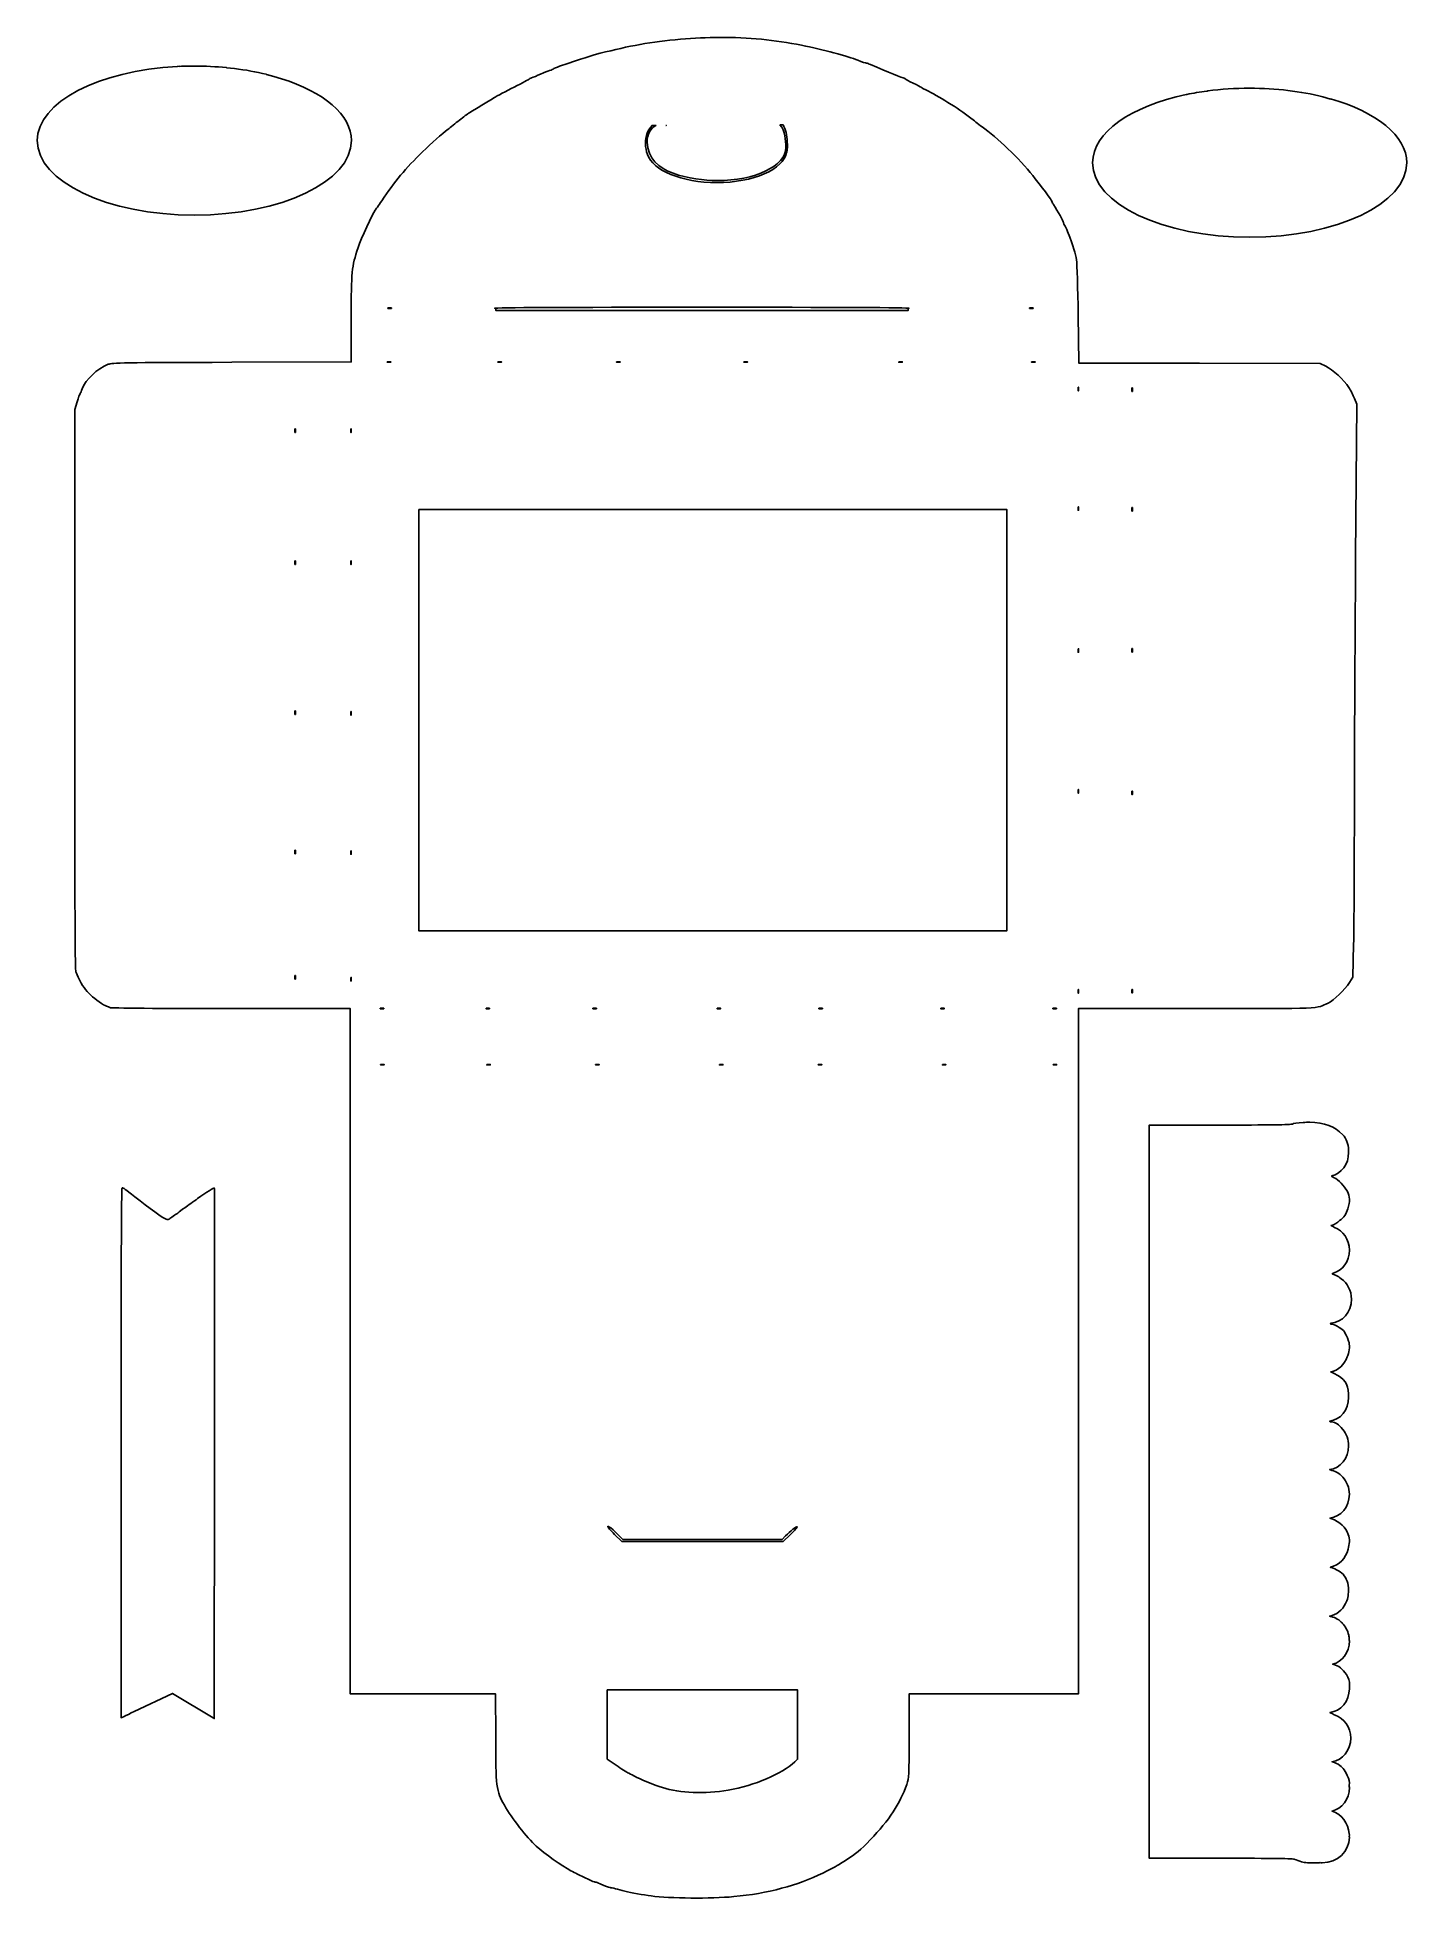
# Model space of a CAD drawing. Header units: centimetres. Extents: x -16.9 to 19.5, y -34.7 to 14.8.
import ezdxf

# ---------------------------------------------------------------- set-up
doc = ezdxf.new("R2010")
doc.units = ezdxf.units.CM
doc.header["$MEASUREMENT"] = 0
doc.layers.add('Layer 1', color=7, linetype='Continuous')

msp = doc.modelspace()

# ---------------------------------------------------------------- linework, layer by layer
at = {"layer": 'Layer 1'}
for points, knots in [([(1.27536, 14.77598), (0.93403, 14.77427), (0.58545, 14.75745), (0.22943, 14.72555), (0.22943, 14.72555), (-0.54454, 14.65619), (-1.14646, 14.55089), (-1.90046, 14.35265), (-1.90046, 14.35265), (-2.16722, 14.28252), (-2.34411, 14.22574), (-2.98195, 14.00704), (-2.98195, 14.00704), (-3.06042, 13.98013), (-3.13781, 13.94782), (-3.15393, 13.9351), (-3.15393, 13.9351), (-3.17004, 13.92239), (-3.23132, 13.89592), (-3.28952, 13.87723), (-3.28952, 13.87723), (-3.34773, 13.85853), (-3.46858, 13.8095), (-3.55824, 13.76809), (-3.55824, 13.76809), (-3.64791, 13.72667), (-3.73296, 13.69284), (-3.74758, 13.69284), (-3.74758, 13.69284), (-3.76221, 13.69284), (-3.77829, 13.68392), (-3.78314, 13.673), (-3.78314, 13.673), (-3.78799, 13.66209), (-3.96823, 13.56515), (-4.18415, 13.4572), (-4.18415, 13.4572), (-4.40007, 13.34925), (-4.64415, 13.21936), (-4.72654, 13.16864), (-4.72654, 13.16864), (-4.87297, 13.0785), (-5.22354, 12.86529), (-5.37643, 12.77342), (-5.37643, 12.77342), (-5.41861, 12.74807), (-5.53767, 12.65957), (-5.64101, 12.57663), (-5.64101, 12.57663), (-5.74435, 12.4937), (-5.88013, 12.38654), (-5.9428, 12.33851), (-5.9428, 12.33851), (-6.10858, 12.21144), (-6.38109, 11.9691), (-6.61831, 11.73824), (-6.61831, 11.73824), (-7.0632, 11.30529), (-7.37138, 10.93655), (-7.70393, 10.43847), (-7.70393, 10.43847), (-7.78652, 10.31478), (-7.86602, 10.19942), (-7.88005, 10.18215), (-7.88005, 10.18215), (-7.9446, 10.10265), (-8.25528, 9.42035), (-8.32984, 9.19493), (-8.32984, 9.19493), (-8.50666, 8.66034), (-8.51376, 8.58907), (-8.51422, 7.3106), (-8.51422, 7.3106), (-8.51422, 7.3106), (-8.51505, 6.15387), (-8.51505, 6.15387), (-8.51505, 6.15387), (-8.51505, 6.15387), (-11.68343, 6.14561), (-11.68343, 6.14561), (-11.68343, 6.14561), (-14.61792, 6.13808), (-14.86034, 6.13439), (-14.96592, 6.09186), (-14.96592, 6.09186), (-15.27289, 5.96823), (-15.55578, 5.70052), (-15.65797, 5.43784), (-15.65797, 5.43784), (-15.67778, 5.38691), (-15.70277, 5.33333), (-15.71337, 5.31878), (-15.71337, 5.31878), (-15.72396, 5.30423), (-15.76013, 5.20303), (-15.79439, 5.09389), (-15.79439, 5.09389), (-15.79439, 5.09389), (-15.85723, 4.89545), (-15.85723, 4.89545), (-15.85723, 4.89545), (-15.85723, 4.89545), (-15.85723, -2.54182), (-15.85723, -2.54182), (-15.85723, -2.54182), (-15.85723, -7.90983), (-15.84854, -9.9969), (-15.82747, -10.04276), (-15.82747, -10.04276), (-15.81141, -10.07771), (-15.77168, -10.16539), (-15.739, -10.23789), (-15.739, -10.23789), (-15.67408, -10.38189), (-15.56017, -10.54053), (-15.43803, -10.65709), (-15.43803, -10.65709), (-15.30867, -10.78056), (-15.08672, -10.93625), (-15.01305, -10.95475), (-15.01305, -10.95475), (-14.97502, -10.96429), (-14.93671, -10.98232), (-14.92871, -10.99526), (-14.92871, -10.99526), (-14.92036, -11.00878), (-13.55932, -11.01924), (-11.72808, -11.01924), (-11.72808, -11.01924), (-11.72808, -11.01924), (-8.5415, -11.01924), (-8.5415, -11.01924), (-8.5415, -11.01924), (-8.5415, -11.01924), (-8.5415, -20.1209), (-8.5415, -20.1209), (-8.5415, -20.1209), (-8.5415, -20.1209), (-8.5415, -29.22257), (-8.5415, -29.22257), (-8.5415, -29.22257), (-8.5415, -29.22257), (-6.61005, -29.22257), (-6.61005, -29.22257), (-6.61005, -29.22257), (-6.61005, -29.22257), (-4.67859, -29.22257), (-4.67859, -29.22257), (-4.67859, -29.22257), (-4.67859, -29.22257), (-4.67776, -30.35366), (-4.67776, -30.35366), (-4.67776, -30.35366), (-4.67708, -31.68886), (-4.66337, -31.79882), (-4.44708, -32.17846), (-4.44708, -32.17846), (-4.2466, -32.53036), (-3.8546, -33.03363), (-3.59958, -33.26739), (-3.59958, -33.26739), (-3.38334, -33.46551), (-2.91896, -33.79554), (-2.68016, -33.92058), (-2.68016, -33.92058), (-2.62246, -33.95078), (-2.55134, -33.98816), (-2.52223, -34.00326), (-2.52223, -34.00326), (-2.34873, -34.09328), (-2.05966, -34.22301), (-2.03275, -34.2232), (-2.03275, -34.2232), (-2.01538, -34.2232), (-1.9569, -34.24206), (-1.90377, -34.26536), (-1.90377, -34.26536), (-1.73931, -34.33752), (-1.70419, -34.35109), (-1.63588, -34.36541), (-1.63588, -34.36541), (-1.5995, -34.37305), (-1.4254, -34.41491), (-1.24975, -34.45884), (-1.24975, -34.45884), (-1.0741, -34.50277), (-0.75858, -34.562), (-0.54861, -34.5903), (-0.54861, -34.5903), (-0.06025, -34.65573), (1.04169, -34.66432), (1.64495, -34.60767), (1.64495, -34.60767), (2.54843, -34.52283), (3.34316, -34.31248), (4.01298, -33.98094), (4.01298, -33.98094), (4.35209, -33.81308), (4.35866, -33.80941), (4.58183, -33.66509), (4.58183, -33.66509), (4.93015, -33.43984), (4.99304, -33.38791), (5.2714, -33.09872), (5.2714, -33.09872), (5.76825, -32.58223), (6.06654, -32.12769), (6.23713, -31.62615), (6.23713, -31.62615), (6.30184, -31.43589), (6.30162, -31.43369), (6.30162, -30.32886), (6.30162, -30.32886), (6.30162, -30.32886), (6.30162, -29.22257), (6.30162, -29.22257), (6.30162, -29.22257), (6.30162, -29.22257), (8.55058, -29.22257), (8.55058, -29.22257), (8.55058, -29.22257), (8.55058, -29.22257), (10.79954, -29.22257), (10.79954, -29.22257), (10.79954, -29.22257), (10.79954, -29.22257), (10.79954, -20.1209), (10.79954, -20.1209), (10.79954, -20.1209), (10.79954, -20.1209), (10.79954, -11.01924), (10.79954, -11.01924), (10.79954, -11.01924), (10.79954, -11.01924), (13.94477, -11.01924), (13.94477, -11.01924), (13.94477, -11.01924), (17.37359, -11.01924), (17.08965, -11.03056), (17.42818, -10.87289), (17.42818, -10.87289), (17.58588, -10.79944), (17.8689, -10.52935), (17.99703, -10.32967), (17.99703, -10.32967), (17.99703, -10.32967), (18.08881, -10.18745), (18.08881, -10.18745), (18.08881, -10.18745), (18.08881, -10.18745), (18.10617, -9.3135), (18.10617, -9.3135), (18.10617, -9.3135), (18.11596, -8.83274), (18.1251, -7.23107), (18.12602, -5.75403), (18.12602, -5.75403), (18.12693, -4.27699), (18.14232, -1.24643), (18.15991, 0.98044), (18.15991, 0.98044), (18.15991, 0.98044), (18.19134, 5.02939), (18.19134, 5.02939), (18.19134, 5.02939), (18.19134, 5.02939), (18.1285, 5.18732), (18.1285, 5.18732), (18.1285, 5.18732), (18.09362, 5.27422), (18.02625, 5.40563), (17.97884, 5.47919), (17.97884, 5.47919), (17.85001, 5.67903), (17.54868, 5.95703), (17.3703, 6.0406), (17.3703, 6.0406), (17.3703, 6.0406), (17.21568, 6.11253), (17.21568, 6.11253), (17.21568, 6.11253), (17.21568, 6.11253), (14.01174, 6.11997), (14.01174, 6.11997), (14.01174, 6.11997), (14.01174, 6.11997), (10.80781, 6.12659), (10.80781, 6.12659), (10.80781, 6.12659), (10.80781, 6.12659), (10.79127, 7.4032), (10.79127, 7.4032), (10.79127, 7.4032), (10.78203, 8.10511), (10.76192, 8.76344), (10.74662, 8.86668), (10.74662, 8.86668), (10.72135, 9.03721), (10.67035, 9.2006), (10.5118, 9.61661), (10.5118, 9.61661), (10.48169, 9.69562), (10.4448, 9.77208), (10.42995, 9.78693), (10.42995, 9.78693), (10.41509, 9.80179), (10.40266, 9.83316), (10.40266, 9.85639), (10.40266, 9.85639), (10.40266, 9.89091), (10.25494, 10.15692), (10.13808, 10.33264), (10.13808, 10.33264), (10.12356, 10.35446), (10.10149, 10.39614), (10.08847, 10.42524), (10.08847, 10.42524), (10.06531, 10.47702), (9.95914, 10.62126), (9.65273, 11.02055), (9.65273, 11.02055), (9.31805, 11.45669), (8.73984, 12.02779), (8.31245, 12.34347), (8.31245, 12.34347), (8.2238, 12.40895), (8.08359, 12.51707), (8.00074, 12.58325), (8.00074, 12.58325), (7.68041, 12.83912), (7.1519, 13.17837), (6.81756, 13.3431), (6.81756, 13.3431), (6.71569, 13.39329), (6.6264, 13.44203), (6.61912, 13.45141), (6.61912, 13.45141), (6.61185, 13.46079), (6.5166, 13.50962), (6.40745, 13.56055), (6.40745, 13.56055), (6.29831, 13.61149), (6.2056, 13.66209), (6.20075, 13.673), (6.20075, 13.673), (6.1959, 13.68392), (6.1801, 13.69284), (6.16602, 13.69284), (6.16602, 13.69284), (6.14092, 13.69284), (5.73791, 13.85737), (5.27967, 14.05417), (5.27967, 14.05417), (5.23381, 14.07386), (5.18283, 14.08972), (5.16722, 14.08972), (5.16722, 14.08972), (5.15161, 14.08972), (5.05049, 14.1253), (4.94232, 14.16827), (4.94232, 14.16827), (4.67908, 14.27284), (4.00699, 14.45152), (3.44412, 14.5668), (3.44412, 14.5668), (2.7443, 14.71012), (2.02631, 14.77975), (1.27536, 14.77598)], [0, 0, 0, 0, 0.01075269, 0.01075269, 0.01075269, 0.01075269, 0.02150538, 0.02150538, 0.02150538, 0.02150538, 0.03225806, 0.03225806, 0.03225806, 0.03225806, 0.04301075, 0.04301075, 0.04301075, 0.04301075, 0.05376344, 0.05376344, 0.05376344, 0.05376344, 0.06451613, 0.06451613, 0.06451613, 0.06451613, 0.07526882, 0.07526882, 0.07526882, 0.07526882, 0.08602151, 0.08602151, 0.08602151, 0.08602151, 0.09677419, 0.09677419, 0.09677419, 0.09677419, 0.10752688, 0.10752688, 0.10752688, 0.10752688, 0.11827957, 0.11827957, 0.11827957, 0.11827957, 0.12903226, 0.12903226, 0.12903226, 0.12903226, 0.13978495, 0.13978495, 0.13978495, 0.13978495, 0.15053763, 0.15053763, 0.15053763, 0.15053763, 0.16129032, 0.16129032, 0.16129032, 0.16129032, 0.17204301, 0.17204301, 0.17204301, 0.17204301, 0.1827957, 0.1827957, 0.1827957, 0.1827957, 0.19354839, 0.19354839, 0.19354839, 0.19354839, 0.20430108, 0.20430108, 0.20430108, 0.20430108, 0.21505376, 0.21505376, 0.21505376, 0.21505376, 0.22580645, 0.22580645, 0.22580645, 0.22580645, 0.23655914, 0.23655914, 0.23655914, 0.23655914, 0.24731183, 0.24731183, 0.24731183, 0.24731183, 0.25806452, 0.25806452, 0.25806452, 0.25806452, 0.2688172, 0.2688172, 0.2688172, 0.2688172, 0.27956989, 0.27956989, 0.27956989, 0.27956989, 0.29032258, 0.29032258, 0.29032258, 0.29032258, 0.30107527, 0.30107527, 0.30107527, 0.30107527, 0.31182796, 0.31182796, 0.31182796, 0.31182796, 0.32258065, 0.32258065, 0.32258065, 0.32258065, 0.33333333, 0.33333333, 0.33333333, 0.33333333, 0.34408602, 0.34408602, 0.34408602, 0.34408602, 0.35483871, 0.35483871, 0.35483871, 0.35483871, 0.3655914, 0.3655914, 0.3655914, 0.3655914, 0.37634409, 0.37634409, 0.37634409, 0.37634409, 0.38709677, 0.38709677, 0.38709677, 0.38709677, 0.39784946, 0.39784946, 0.39784946, 0.39784946, 0.40860215, 0.40860215, 0.40860215, 0.40860215, 0.41935484, 0.41935484, 0.41935484, 0.41935484, 0.43010753, 0.43010753, 0.43010753, 0.43010753, 0.44086022, 0.44086022, 0.44086022, 0.44086022, 0.4516129, 0.4516129, 0.4516129, 0.4516129, 0.46236559, 0.46236559, 0.46236559, 0.46236559, 0.47311828, 0.47311828, 0.47311828, 0.47311828, 0.48387097, 0.48387097, 0.48387097, 0.48387097, 0.49462366, 0.49462366, 0.49462366, 0.49462366, 0.50537634, 0.50537634, 0.50537634, 0.50537634, 0.51612903, 0.51612903, 0.51612903, 0.51612903, 0.52688172, 0.52688172, 0.52688172, 0.52688172, 0.53763441, 0.53763441, 0.53763441, 0.53763441, 0.5483871, 0.5483871, 0.5483871, 0.5483871, 0.55913978, 0.55913978, 0.55913978, 0.55913978, 0.56989247, 0.56989247, 0.56989247, 0.56989247, 0.58064516, 0.58064516, 0.58064516, 0.58064516, 0.59139785, 0.59139785, 0.59139785, 0.59139785, 0.60215054, 0.60215054, 0.60215054, 0.60215054, 0.61290323, 0.61290323, 0.61290323, 0.61290323, 0.62365591, 0.62365591, 0.62365591, 0.62365591, 0.6344086, 0.6344086, 0.6344086, 0.6344086, 0.64516129, 0.64516129, 0.64516129, 0.64516129, 0.65591398, 0.65591398, 0.65591398, 0.65591398, 0.66666667, 0.66666667, 0.66666667, 0.66666667, 0.67741935, 0.67741935, 0.67741935, 0.67741935, 0.68817204, 0.68817204, 0.68817204, 0.68817204, 0.69892473, 0.69892473, 0.69892473, 0.69892473, 0.70967742, 0.70967742, 0.70967742, 0.70967742, 0.72043011, 0.72043011, 0.72043011, 0.72043011, 0.7311828, 0.7311828, 0.7311828, 0.7311828, 0.74193548, 0.74193548, 0.74193548, 0.74193548, 0.75268817, 0.75268817, 0.75268817, 0.75268817, 0.76344086, 0.76344086, 0.76344086, 0.76344086, 0.77419355, 0.77419355, 0.77419355, 0.77419355, 0.78494624, 0.78494624, 0.78494624, 0.78494624, 0.79569892, 0.79569892, 0.79569892, 0.79569892, 0.80645161, 0.80645161, 0.80645161, 0.80645161, 0.8172043, 0.8172043, 0.8172043, 0.8172043, 0.82795699, 0.82795699, 0.82795699, 0.82795699, 0.83870968, 0.83870968, 0.83870968, 0.83870968, 0.84946237, 0.84946237, 0.84946237, 0.84946237, 0.86021505, 0.86021505, 0.86021505, 0.86021505, 0.87096774, 0.87096774, 0.87096774, 0.87096774, 0.88172043, 0.88172043, 0.88172043, 0.88172043, 0.89247312, 0.89247312, 0.89247312, 0.89247312, 0.90322581, 0.90322581, 0.90322581, 0.90322581, 0.91397849, 0.91397849, 0.91397849, 0.91397849, 0.92473118, 0.92473118, 0.92473118, 0.92473118, 0.93548387, 0.93548387, 0.93548387, 0.93548387, 0.94623656, 0.94623656, 0.94623656, 0.94623656, 0.95698925, 0.95698925, 0.95698925, 0.95698925, 0.96774194, 0.96774194, 0.96774194, 0.96774194, 0.97849462, 0.97849462, 0.97849462, 0.97849462, 1, 1, 1, 1]), ([(-12.68058, 14.01365), (-12.81073, 14.01365), (-12.93958, 14.01092), (-13.06671, 14.00538), (-13.06671, 14.00538), (-13.0666, 14.0059), (-13.06681, 14.00653), (-13.06671, 14.00704), (-13.06671, 14.00704), (-13.06671, 14.00704), (-13.13037, 14.00373), (-13.13037, 14.00373), (-13.13037, 14.00373), (-13.13079, 14.00326), (-13.13078, 14.00255), (-13.1312, 14.00208), (-13.1312, 14.00208), (-15.22249, 13.89542), (-16.85273, 13.05527), (-16.85273, 12.03506), (-16.85273, 12.03506), (-16.85273, 10.94267), (-14.98347, 10.05565), (-12.68058, 10.05565), (-12.68058, 10.05565), (-10.37769, 10.05565), (-8.50926, 10.94267), (-8.50926, 12.03506), (-8.50926, 12.03506), (-8.50926, 12.72082), (-9.24659, 13.32371), (-10.36465, 13.67879), (-10.36465, 13.67879), (-10.36465, 13.67879), (-10.36465, 13.67796), (-10.36465, 13.67796), (-10.36465, 13.67796), (-10.36465, 13.67796), (-10.5697, 13.73749), (-10.5697, 13.73749), (-10.5697, 13.73749), (-10.5697, 13.73749), (-10.56887, 13.73915), (-10.56887, 13.73915), (-10.56887, 13.73915), (-10.56887, 13.73915), (-10.76152, 13.79124), (-10.76152, 13.79124), (-10.76152, 13.79124), (-10.76571, 13.79227), (-10.76973, 13.79352), (-10.77393, 13.79454), (-10.77393, 13.79454), (-11.03887, 13.85937), (-11.32074, 13.91144), (-11.6148, 13.94833), (-11.6148, 13.94833), (-11.6148, 13.94833), (-11.6148, 13.94668), (-11.6148, 13.94668), (-11.6148, 13.94668), (-11.6148, 13.94668), (-11.82647, 13.969), (-11.82647, 13.969), (-11.82647, 13.969), (-11.82647, 13.969), (-11.82647, 13.97148), (-11.82647, 13.97148), (-11.82647, 13.97148), (-12.10238, 13.99881), (-12.38758, 14.01365), (-12.68058, 14.01365)], [0, 0, 0, 0, 0.05263158, 0.05263158, 0.05263158, 0.05263158, 0.10526316, 0.10526316, 0.10526316, 0.10526316, 0.15789474, 0.15789474, 0.15789474, 0.15789474, 0.21052632, 0.21052632, 0.21052632, 0.21052632, 0.26315789, 0.26315789, 0.26315789, 0.26315789, 0.31578947, 0.31578947, 0.31578947, 0.31578947, 0.36842105, 0.36842105, 0.36842105, 0.36842105, 0.42105263, 0.42105263, 0.42105263, 0.42105263, 0.47368421, 0.47368421, 0.47368421, 0.47368421, 0.52631579, 0.52631579, 0.52631579, 0.52631579, 0.57894737, 0.57894737, 0.57894737, 0.57894737, 0.63157895, 0.63157895, 0.63157895, 0.63157895, 0.68421053, 0.68421053, 0.68421053, 0.68421053, 0.73684211, 0.73684211, 0.73684211, 0.73684211, 0.78947368, 0.78947368, 0.78947368, 0.78947368, 0.84210526, 0.84210526, 0.84210526, 0.84210526, 0.89473684, 0.89473684, 0.89473684, 0.89473684, 1, 1, 1, 1]), ([(15.34541, 13.42578), (14.96036, 13.42578), (14.58824, 13.39942), (14.23416, 13.35302), (14.23416, 13.35302), (14.23416, 13.35302), (14.23168, 13.35302), (14.23168, 13.35302), (14.23168, 13.35302), (14.23168, 13.35302), (14.21928, 13.35137), (14.21928, 13.35137), (14.21928, 13.35137), (14.21511, 13.35081), (14.21104, 13.35027), (14.20688, 13.34971), (14.20688, 13.34971), (14.02433, 13.32517), (13.84668, 13.29521), (13.67523, 13.25959), (13.67523, 13.25959), (13.67503, 13.25989), (13.67455, 13.26006), (13.6744, 13.26042), (13.6744, 13.26042), (13.6744, 13.26042), (13.66283, 13.25794), (13.66283, 13.25794), (13.66283, 13.25794), (13.66263, 13.25734), (13.66219, 13.25695), (13.662, 13.25628), (13.662, 13.25628), (12.19723, 12.94906), (11.17409, 12.25453), (11.17409, 11.44637), (11.17409, 11.44637), (11.17409, 10.35397), (13.04252, 9.46778), (15.34541, 9.46778), (15.34541, 9.46778), (17.6483, 9.46778), (19.51756, 10.35397), (19.51756, 11.44637), (19.51756, 11.44637), (19.51756, 12.16554), (18.70665, 12.79484), (17.49598, 13.14135), (17.49598, 13.14135), (17.49598, 13.14135), (17.49515, 13.13805), (17.49515, 13.13805), (17.49515, 13.13805), (17.49515, 13.13805), (17.2901, 13.19675), (17.2901, 13.19675), (17.2901, 13.19675), (16.7092, 13.34239), (16.04773, 13.42578), (15.34541, 13.42578)], [0, 0, 0, 0, 0.0625, 0.0625, 0.0625, 0.0625, 0.125, 0.125, 0.125, 0.125, 0.1875, 0.1875, 0.1875, 0.1875, 0.25, 0.25, 0.25, 0.25, 0.3125, 0.3125, 0.3125, 0.3125, 0.375, 0.375, 0.375, 0.375, 0.4375, 0.4375, 0.4375, 0.4375, 0.5, 0.5, 0.5, 0.5, 0.5625, 0.5625, 0.5625, 0.5625, 0.625, 0.625, 0.625, 0.625, 0.6875, 0.6875, 0.6875, 0.6875, 0.75, 0.75, 0.75, 0.75, 0.8125, 0.8125, 0.8125, 0.8125, 0.875, 0.875, 0.875, 0.875, 1, 1, 1, 1]), ([(2.87196, 12.45426), (2.87196, 12.45426), (2.95299, 12.45426), (2.95299, 12.45426), (2.95299, 12.45426), (3.02313, 12.33285), (3.06626, 12.17216), (3.06626, 11.99538), (3.06626, 11.99538), (3.06816, 11.90372), (3.07984, 11.81073), (3.05055, 11.7217), (3.05055, 11.7217), (3.05045, 11.72112), (3.04984, 11.72063), (3.04973, 11.72005), (3.04973, 11.72005), (2.96567, 11.27057), (2.16805, 10.91803), (1.19599, 10.91803), (1.19599, 10.91803), (0.26193, 10.91803), (-0.51246, 11.24366), (-0.64617, 11.66796), (-0.64617, 11.66796), (-0.64627, 11.66819), (-0.64608, 11.66854), (-0.64617, 11.66878), (-0.64617, 11.66878), (-0.67945, 11.7541), (-0.69909, 11.8519), (-0.69909, 11.95569), (-0.69909, 11.95569), (-0.69909, 12.15344), (-0.62988, 12.32866), (-0.5238, 12.43855), (-0.5238, 12.43855), (-0.5238, 12.43855), (-0.42128, 12.43855), (-0.42128, 12.43855), (-0.42128, 12.43855), (-0.56016, 12.37015), (-0.65857, 12.1975), (-0.65857, 11.99538), (-0.65857, 11.99538), (-0.6297, 11.12244), (0.54524, 10.99849), (1.1993, 10.97012), (1.1993, 10.97012), (2.20955, 10.97012), (3.02988, 11.36252), (3.02988, 11.84655), (3.02988, 11.84655), (3.01846, 12.05842), (3.0143, 12.28159), (2.87196, 12.45426)], [0, 0, 0, 0, 0.06666667, 0.06666667, 0.06666667, 0.06666667, 0.13333333, 0.13333333, 0.13333333, 0.13333333, 0.2, 0.2, 0.2, 0.2, 0.26666667, 0.26666667, 0.26666667, 0.26666667, 0.33333333, 0.33333333, 0.33333333, 0.33333333, 0.4, 0.4, 0.4, 0.4, 0.46666667, 0.46666667, 0.46666667, 0.46666667, 0.53333333, 0.53333333, 0.53333333, 0.53333333, 0.6, 0.6, 0.6, 0.6, 0.66666667, 0.66666667, 0.66666667, 0.66666667, 0.73333333, 0.73333333, 0.73333333, 0.73333333, 0.8, 0.8, 0.8, 0.8, 0.86666667, 0.86666667, 0.86666667, 0.86666667, 1, 1, 1, 1]), ([(-0.15587, 12.43855), (-0.15587, 12.43855), (-0.14925, 12.43855), (-0.14925, 12.43855), (-0.14925, 12.43855), (-0.15036, 12.43797), (-0.15145, 12.43748), (-0.15256, 12.4369), (-0.15256, 12.4369), (-0.15366, 12.43746), (-0.15476, 12.43801), (-0.15587, 12.43855)], [0, 0, 0, 0, 0.25, 0.25, 0.25, 0.25, 0.5, 0.5, 0.5, 0.5, 1, 1, 1, 1]), ([(-7.53939, 7.59006), (-7.53939, 7.59006), (-7.44679, 7.59006), (-7.44679, 7.59006), (-7.44679, 7.59006), (-7.44679, 7.59006), (-7.44679, 7.57684), (-7.44679, 7.57684), (-7.44679, 7.57684), (-7.44679, 7.57684), (-7.53939, 7.57684), (-7.53939, 7.57684), (-7.53939, 7.57684), (-7.53939, 7.57684), (-7.53939, 7.59006), (-7.53939, 7.59006)], [0, 0, 0, 0, 0.2, 0.2, 0.2, 0.2, 0.4, 0.4, 0.4, 0.4, 0.6, 0.6, 0.6, 0.6, 1, 1, 1, 1]), ([(0.79829, 7.60743), (4.44954, 7.60743), (6.30162, 7.59852), (6.30162, 7.58097), (6.30162, 7.58097), (6.30162, 7.57987), (6.29458, 7.57869), (6.28012, 7.57766), (6.28012, 7.57766), (6.28012, 7.57766), (6.28012, 7.52392), (6.28012, 7.52392), (6.28012, 7.52392), (6.28012, 7.52392), (-4.67611, 7.52392), (-4.67611, 7.52392), (-4.67611, 7.52392), (-4.67611, 7.52392), (-4.67611, 7.57766), (-4.67611, 7.57766), (-4.67611, 7.57766), (-4.69404, 7.5788), (-4.70505, 7.57975), (-4.70505, 7.58097), (-4.70505, 7.58097), (-4.70505, 7.59852), (-2.85296, 7.60743), (0.79829, 7.60743)], [0, 0, 0, 0, 0.125, 0.125, 0.125, 0.125, 0.25, 0.25, 0.25, 0.25, 0.375, 0.375, 0.375, 0.375, 0.5, 0.5, 0.5, 0.5, 0.625, 0.625, 0.625, 0.625, 0.75, 0.75, 0.75, 0.75, 1, 1, 1, 1]), ([(9.49977, 7.59006), (9.49977, 7.59006), (9.59238, 7.59006), (9.59238, 7.59006), (9.59238, 7.59006), (9.59238, 7.59006), (9.59238, 7.57684), (9.59238, 7.57684), (9.59238, 7.57684), (9.59238, 7.57684), (9.49977, 7.57684), (9.49977, 7.57684), (9.49977, 7.57684), (9.49977, 7.57684), (9.49977, 7.59006), (9.49977, 7.59006)], [0, 0, 0, 0, 0.2, 0.2, 0.2, 0.2, 0.4, 0.4, 0.4, 0.4, 0.6, 0.6, 0.6, 0.6, 1, 1, 1, 1]), ([(-7.55676, 6.16131), (-7.55676, 6.16131), (-7.46415, 6.16131), (-7.46415, 6.16131), (-7.46415, 6.16131), (-7.46415, 6.16131), (-7.46415, 6.14809), (-7.46415, 6.14809), (-7.46415, 6.14809), (-7.46415, 6.14809), (-7.55676, 6.14809), (-7.55676, 6.14809), (-7.55676, 6.14809), (-7.55676, 6.14809), (-7.55676, 6.16131), (-7.55676, 6.16131)], [0, 0, 0, 0, 0.2, 0.2, 0.2, 0.2, 0.4, 0.4, 0.4, 0.4, 0.6, 0.6, 0.6, 0.6, 1, 1, 1, 1]), ([(-4.61906, 6.16131), (-4.61906, 6.16131), (-4.52645, 6.16131), (-4.52645, 6.16131), (-4.52645, 6.16131), (-4.52645, 6.16131), (-4.52645, 6.14809), (-4.52645, 6.14809), (-4.52645, 6.14809), (-4.52645, 6.14809), (-4.61906, 6.14809), (-4.61906, 6.14809), (-4.61906, 6.14809), (-4.61906, 6.14809), (-4.61906, 6.16131), (-4.61906, 6.16131)], [0, 0, 0, 0, 0.2, 0.2, 0.2, 0.2, 0.4, 0.4, 0.4, 0.4, 0.6, 0.6, 0.6, 0.6, 1, 1, 1, 1]), ([(-1.46803, 6.16131), (-1.46803, 6.16131), (-1.37543, 6.16131), (-1.37543, 6.16131), (-1.37543, 6.16131), (-1.37543, 6.16131), (-1.37543, 6.14809), (-1.37543, 6.14809), (-1.37543, 6.14809), (-1.37543, 6.14809), (-1.46803, 6.14809), (-1.46803, 6.14809), (-1.46803, 6.14809), (-1.46803, 6.14809), (-1.46803, 6.16131), (-1.46803, 6.16131)], [0, 0, 0, 0, 0.2, 0.2, 0.2, 0.2, 0.4, 0.4, 0.4, 0.4, 0.6, 0.6, 0.6, 0.6, 1, 1, 1, 1]), ([(1.91367, 6.16131), (1.91367, 6.16131), (2.00628, 6.16131), (2.00628, 6.16131), (2.00628, 6.16131), (2.00628, 6.16131), (2.00628, 6.14809), (2.00628, 6.14809), (2.00628, 6.14809), (2.00628, 6.14809), (1.91367, 6.14809), (1.91367, 6.14809), (1.91367, 6.14809), (1.91367, 6.14809), (1.91367, 6.16131), (1.91367, 6.16131)], [0, 0, 0, 0, 0.2, 0.2, 0.2, 0.2, 0.4, 0.4, 0.4, 0.4, 0.6, 0.6, 0.6, 0.6, 1, 1, 1, 1]), ([(6.02712, 6.16131), (6.02712, 6.16131), (6.11972, 6.16131), (6.11972, 6.16131), (6.11972, 6.16131), (6.11972, 6.16131), (6.11972, 6.14809), (6.11972, 6.14809), (6.11972, 6.14809), (6.11972, 6.14809), (6.02712, 6.14809), (6.02712, 6.14809), (6.02712, 6.14809), (6.02712, 6.14809), (6.02712, 6.16131), (6.02712, 6.16131)], [0, 0, 0, 0, 0.2, 0.2, 0.2, 0.2, 0.4, 0.4, 0.4, 0.4, 0.6, 0.6, 0.6, 0.6, 1, 1, 1, 1]), ([(9.55434, 6.16131), (9.55434, 6.16131), (9.64695, 6.16131), (9.64695, 6.16131), (9.64695, 6.16131), (9.64695, 6.16131), (9.64695, 6.14809), (9.64695, 6.14809), (9.64695, 6.14809), (9.64695, 6.14809), (9.55434, 6.14809), (9.55434, 6.14809), (9.55434, 6.14809), (9.55434, 6.14809), (9.55434, 6.16131), (9.55434, 6.16131)], [0, 0, 0, 0, 0.2, 0.2, 0.2, 0.2, 0.4, 0.4, 0.4, 0.4, 0.6, 0.6, 0.6, 0.6, 1, 1, 1, 1]), ([(10.78796, 5.48249), (10.78796, 5.48249), (10.80119, 5.48249), (10.80119, 5.48249), (10.80119, 5.48249), (10.80119, 5.48249), (10.80119, 5.38989), (10.80119, 5.38989), (10.80119, 5.38989), (10.80119, 5.38989), (10.78796, 5.38989), (10.78796, 5.38989), (10.78796, 5.38989), (10.78796, 5.38989), (10.78796, 5.48249), (10.78796, 5.48249)], [0, 0, 0, 0, 0.2, 0.2, 0.2, 0.2, 0.4, 0.4, 0.4, 0.4, 0.6, 0.6, 0.6, 0.6, 1, 1, 1, 1]), ([(12.21671, 5.46596), (12.21671, 5.46596), (12.22994, 5.46596), (12.22994, 5.46596), (12.22994, 5.46596), (12.22994, 5.46596), (12.22994, 5.37335), (12.22994, 5.37335), (12.22994, 5.37335), (12.22994, 5.37335), (12.21671, 5.37335), (12.21671, 5.37335), (12.21671, 5.37335), (12.21671, 5.37335), (12.21671, 5.46596), (12.21671, 5.46596)], [0, 0, 0, 0, 0.2, 0.2, 0.2, 0.2, 0.4, 0.4, 0.4, 0.4, 0.6, 0.6, 0.6, 0.6, 1, 1, 1, 1]), ([(-10.00829, 4.37703), (-10.00829, 4.37703), (-9.99506, 4.37703), (-9.99506, 4.37703), (-9.99506, 4.37703), (-9.99506, 4.37703), (-9.99506, 4.28443), (-9.99506, 4.28443), (-9.99506, 4.28443), (-9.99506, 4.28443), (-10.00829, 4.28443), (-10.00829, 4.28443), (-10.00829, 4.28443), (-10.00829, 4.28443), (-10.00829, 4.37703), (-10.00829, 4.37703)], [0, 0, 0, 0, 0.2, 0.2, 0.2, 0.2, 0.4, 0.4, 0.4, 0.4, 0.6, 0.6, 0.6, 0.6, 1, 1, 1, 1]), ([(-8.52662, 4.37703), (-8.52662, 4.37703), (-8.51339, 4.37703), (-8.51339, 4.37703), (-8.51339, 4.37703), (-8.51339, 4.37703), (-8.51339, 4.28443), (-8.51339, 4.28443), (-8.51339, 4.28443), (-8.51339, 4.28443), (-8.52662, 4.28443), (-8.52662, 4.28443), (-8.52662, 4.28443), (-8.52662, 4.28443), (-8.52662, 4.37703), (-8.52662, 4.37703)], [0, 0, 0, 0, 0.2, 0.2, 0.2, 0.2, 0.4, 0.4, 0.4, 0.4, 0.6, 0.6, 0.6, 0.6, 1, 1, 1, 1]), ([(-6.71588, 2.23639), (-6.71588, 2.23639), (1.08933, 2.23639), (1.08933, 2.23639), (1.08933, 2.23639), (1.08933, 2.23639), (8.89454, 2.23639), (8.89454, 2.23639), (8.89454, 2.23639), (8.89454, 2.23639), (8.89454, -3.35955), (8.89454, -3.35955), (8.89454, -3.35955), (8.89454, -3.35955), (8.89454, -8.95549), (8.89454, -8.95549), (8.89454, -8.95549), (8.89454, -8.95549), (1.08933, -8.95549), (1.08933, -8.95549), (1.08933, -8.95549), (1.08933, -8.95549), (-6.71588, -8.95549), (-6.71588, -8.95549), (-6.71588, -8.95549), (-6.71588, -8.95549), (-6.71588, -3.35955), (-6.71588, -3.35955), (-6.71588, -3.35955), (-6.71588, -3.35955), (-6.71588, 2.23639), (-6.71588, 2.23639)], [0, 0, 0, 0, 0.11111111, 0.11111111, 0.11111111, 0.11111111, 0.22222222, 0.22222222, 0.22222222, 0.22222222, 0.33333333, 0.33333333, 0.33333333, 0.33333333, 0.44444444, 0.44444444, 0.44444444, 0.44444444, 0.55555556, 0.55555556, 0.55555556, 0.55555556, 0.66666667, 0.66666667, 0.66666667, 0.66666667, 0.77777778, 0.77777778, 0.77777778, 0.77777778, 1, 1, 1, 1]), ([(10.78796, 2.30667), (10.78796, 2.30667), (10.80119, 2.30667), (10.80119, 2.30667), (10.80119, 2.30667), (10.80119, 2.30667), (10.80119, 2.21406), (10.80119, 2.21406), (10.80119, 2.21406), (10.80119, 2.21406), (10.78796, 2.21406), (10.78796, 2.21406), (10.78796, 2.21406), (10.78796, 2.21406), (10.78796, 2.30667), (10.78796, 2.30667)], [0, 0, 0, 0, 0.2, 0.2, 0.2, 0.2, 0.4, 0.4, 0.4, 0.4, 0.6, 0.6, 0.6, 0.6, 1, 1, 1, 1]), ([(12.21671, 2.28848), (12.21671, 2.28848), (12.22994, 2.28848), (12.22994, 2.28848), (12.22994, 2.28848), (12.22994, 2.28848), (12.22994, 2.19587), (12.22994, 2.19587), (12.22994, 2.19587), (12.22994, 2.19587), (12.21671, 2.19587), (12.21671, 2.19587), (12.21671, 2.19587), (12.21671, 2.19587), (12.21671, 2.28848), (12.21671, 2.28848)], [0, 0, 0, 0, 0.2, 0.2, 0.2, 0.2, 0.4, 0.4, 0.4, 0.4, 0.6, 0.6, 0.6, 0.6, 1, 1, 1, 1]), ([(-10.00829, 0.86799), (-10.00829, 0.86799), (-9.99506, 0.86799), (-9.99506, 0.86799), (-9.99506, 0.86799), (-9.99506, 0.86799), (-9.99506, 0.77539), (-9.99506, 0.77539), (-9.99506, 0.77539), (-9.99506, 0.77539), (-10.00829, 0.77539), (-10.00829, 0.77539), (-10.00829, 0.77539), (-10.00829, 0.77539), (-10.00829, 0.86799), (-10.00829, 0.86799)], [0, 0, 0, 0, 0.2, 0.2, 0.2, 0.2, 0.4, 0.4, 0.4, 0.4, 0.6, 0.6, 0.6, 0.6, 1, 1, 1, 1]), ([(-8.52662, 0.8713), (-8.52662, 0.8713), (-8.51339, 0.8713), (-8.51339, 0.8713), (-8.51339, 0.8713), (-8.51339, 0.8713), (-8.51339, 0.7787), (-8.51339, 0.7787), (-8.51339, 0.7787), (-8.51339, 0.7787), (-8.52662, 0.7787), (-8.52662, 0.7787), (-8.52662, 0.7787), (-8.52662, 0.7787), (-8.52662, 0.8713), (-8.52662, 0.8713)], [0, 0, 0, 0, 0.2, 0.2, 0.2, 0.2, 0.4, 0.4, 0.4, 0.4, 0.6, 0.6, 0.6, 0.6, 1, 1, 1, 1]), ([(10.78796, -1.46365), (10.78796, -1.46365), (10.80119, -1.46365), (10.80119, -1.46365), (10.80119, -1.46365), (10.80119, -1.46365), (10.80119, -1.55625), (10.80119, -1.55625), (10.80119, -1.55625), (10.80119, -1.55625), (10.78796, -1.55625), (10.78796, -1.55625), (10.78796, -1.55625), (10.78796, -1.55625), (10.78796, -1.46365), (10.78796, -1.46365)], [0, 0, 0, 0, 0.2, 0.2, 0.2, 0.2, 0.4, 0.4, 0.4, 0.4, 0.6, 0.6, 0.6, 0.6, 1, 1, 1, 1]), ([(12.21671, -1.45786), (12.21671, -1.45786), (12.22994, -1.45786), (12.22994, -1.45786), (12.22994, -1.45786), (12.22994, -1.45786), (12.22994, -1.55046), (12.22994, -1.55046), (12.22994, -1.55046), (12.22994, -1.55046), (12.21671, -1.55046), (12.21671, -1.55046), (12.21671, -1.55046), (12.21671, -1.55046), (12.21671, -1.45786), (12.21671, -1.45786)], [0, 0, 0, 0, 0.2, 0.2, 0.2, 0.2, 0.4, 0.4, 0.4, 0.4, 0.6, 0.6, 0.6, 0.6, 1, 1, 1, 1]), ([(-10.00829, -3.11316), (-10.00829, -3.11316), (-9.99506, -3.11316), (-9.99506, -3.11316), (-9.99506, -3.11316), (-9.99506, -3.11316), (-9.99506, -3.20576), (-9.99506, -3.20576), (-9.99506, -3.20576), (-9.99506, -3.20576), (-10.00829, -3.20576), (-10.00829, -3.20576), (-10.00829, -3.20576), (-10.00829, -3.20576), (-10.00829, -3.11316), (-10.00829, -3.11316)], [0, 0, 0, 0, 0.2, 0.2, 0.2, 0.2, 0.4, 0.4, 0.4, 0.4, 0.6, 0.6, 0.6, 0.6, 1, 1, 1, 1]), ([(-8.52662, -3.13052), (-8.52662, -3.13052), (-8.51339, -3.13052), (-8.51339, -3.13052), (-8.51339, -3.13052), (-8.51339, -3.13052), (-8.51339, -3.22313), (-8.51339, -3.22313), (-8.51339, -3.22313), (-8.51339, -3.22313), (-8.52662, -3.22313), (-8.52662, -3.22313), (-8.52662, -3.22313), (-8.52662, -3.22313), (-8.52662, -3.13052), (-8.52662, -3.13052)], [0, 0, 0, 0, 0.2, 0.2, 0.2, 0.2, 0.4, 0.4, 0.4, 0.4, 0.6, 0.6, 0.6, 0.6, 1, 1, 1, 1]), ([(10.78796, -5.20254), (10.78796, -5.20254), (10.80119, -5.20254), (10.80119, -5.20254), (10.80119, -5.20254), (10.80119, -5.20254), (10.80119, -5.29514), (10.80119, -5.29514), (10.80119, -5.29514), (10.80119, -5.29514), (10.78796, -5.29514), (10.78796, -5.29514), (10.78796, -5.29514), (10.78796, -5.29514), (10.78796, -5.20254), (10.78796, -5.20254)], [0, 0, 0, 0, 0.2, 0.2, 0.2, 0.2, 0.4, 0.4, 0.4, 0.4, 0.6, 0.6, 0.6, 0.6, 1, 1, 1, 1]), ([(12.21671, -5.2414), (12.21671, -5.2414), (12.22994, -5.2414), (12.22994, -5.2414), (12.22994, -5.2414), (12.22994, -5.2414), (12.22994, -5.334), (12.22994, -5.334), (12.22994, -5.334), (12.22994, -5.334), (12.21671, -5.334), (12.21671, -5.334), (12.21671, -5.334), (12.21671, -5.334), (12.21671, -5.2414), (12.21671, -5.2414)], [0, 0, 0, 0, 0.2, 0.2, 0.2, 0.2, 0.4, 0.4, 0.4, 0.4, 0.6, 0.6, 0.6, 0.6, 1, 1, 1, 1]), ([(-10.00829, -6.81319), (-10.00829, -6.81319), (-9.99506, -6.81319), (-9.99506, -6.81319), (-9.99506, -6.81319), (-9.99506, -6.81319), (-9.99506, -6.90579), (-9.99506, -6.90579), (-9.99506, -6.90579), (-9.99506, -6.90579), (-10.00829, -6.90579), (-10.00829, -6.90579), (-10.00829, -6.90579), (-10.00829, -6.90579), (-10.00829, -6.81319), (-10.00829, -6.81319)], [0, 0, 0, 0, 0.2, 0.2, 0.2, 0.2, 0.4, 0.4, 0.4, 0.4, 0.6, 0.6, 0.6, 0.6, 1, 1, 1, 1]), ([(-8.52662, -6.83055), (-8.52662, -6.83055), (-8.51339, -6.83055), (-8.51339, -6.83055), (-8.51339, -6.83055), (-8.51339, -6.83055), (-8.51339, -6.92316), (-8.51339, -6.92316), (-8.51339, -6.92316), (-8.51339, -6.92316), (-8.52662, -6.92316), (-8.52662, -6.92316), (-8.52662, -6.92316), (-8.52662, -6.92316), (-8.52662, -6.83055), (-8.52662, -6.83055)], [0, 0, 0, 0, 0.2, 0.2, 0.2, 0.2, 0.4, 0.4, 0.4, 0.4, 0.6, 0.6, 0.6, 0.6, 1, 1, 1, 1]), ([(-10.00829, -10.14198), (-10.00829, -10.14198), (-9.99506, -10.14198), (-9.99506, -10.14198), (-9.99506, -10.14198), (-9.99506, -10.14198), (-9.99506, -10.23458), (-9.99506, -10.23458), (-9.99506, -10.23458), (-9.99506, -10.23458), (-10.00829, -10.23458), (-10.00829, -10.23458), (-10.00829, -10.23458), (-10.00829, -10.23458), (-10.00829, -10.14198), (-10.00829, -10.14198)], [0, 0, 0, 0, 0.2, 0.2, 0.2, 0.2, 0.4, 0.4, 0.4, 0.4, 0.6, 0.6, 0.6, 0.6, 1, 1, 1, 1]), ([(-8.52662, -10.19407), (-8.52662, -10.19407), (-8.51339, -10.19407), (-8.51339, -10.19407), (-8.51339, -10.19407), (-8.51339, -10.19407), (-8.51339, -10.28667), (-8.51339, -10.28667), (-8.51339, -10.28667), (-8.51339, -10.28667), (-8.52662, -10.28667), (-8.52662, -10.28667), (-8.52662, -10.28667), (-8.52662, -10.28667), (-8.52662, -10.19407), (-8.52662, -10.19407)], [0, 0, 0, 0, 0.2, 0.2, 0.2, 0.2, 0.4, 0.4, 0.4, 0.4, 0.6, 0.6, 0.6, 0.6, 1, 1, 1, 1]), ([(10.78796, -10.51736), (10.78796, -10.51736), (10.80119, -10.51736), (10.80119, -10.51736), (10.80119, -10.51736), (10.80119, -10.51736), (10.80119, -10.60996), (10.80119, -10.60996), (10.80119, -10.60996), (10.80119, -10.60996), (10.78796, -10.60996), (10.78796, -10.60996), (10.78796, -10.60996), (10.78796, -10.60996), (10.78796, -10.51736), (10.78796, -10.51736)], [0, 0, 0, 0, 0.2, 0.2, 0.2, 0.2, 0.4, 0.4, 0.4, 0.4, 0.6, 0.6, 0.6, 0.6, 1, 1, 1, 1]), ([(12.21671, -10.50992), (12.21671, -10.50992), (12.22994, -10.50992), (12.22994, -10.50992), (12.22994, -10.50992), (12.22994, -10.50992), (12.22994, -10.60252), (12.22994, -10.60252), (12.22994, -10.60252), (12.22994, -10.60252), (12.21671, -10.60252), (12.21671, -10.60252), (12.21671, -10.60252), (12.21671, -10.60252), (12.21671, -10.50992), (12.21671, -10.50992)], [0, 0, 0, 0, 0.2, 0.2, 0.2, 0.2, 0.4, 0.4, 0.4, 0.4, 0.6, 0.6, 0.6, 0.6, 1, 1, 1, 1]), ([(-7.74445, -11.01014), (-7.74445, -11.01014), (-7.65184, -11.01014), (-7.65184, -11.01014), (-7.65184, -11.01014), (-7.65184, -11.01014), (-7.65184, -11.02337), (-7.65184, -11.02337), (-7.65184, -11.02337), (-7.65184, -11.02337), (-7.74445, -11.02337), (-7.74445, -11.02337), (-7.74445, -11.02337), (-7.74445, -11.02337), (-7.74445, -11.01014), (-7.74445, -11.01014)], [0, 0, 0, 0, 0.2, 0.2, 0.2, 0.2, 0.4, 0.4, 0.4, 0.4, 0.6, 0.6, 0.6, 0.6, 1, 1, 1, 1]), ([(-4.9349, -11.01014), (-4.9349, -11.01014), (-4.8423, -11.01014), (-4.8423, -11.01014), (-4.8423, -11.01014), (-4.8423, -11.01014), (-4.8423, -11.02337), (-4.8423, -11.02337), (-4.8423, -11.02337), (-4.8423, -11.02337), (-4.9349, -11.02337), (-4.9349, -11.02337), (-4.9349, -11.02337), (-4.9349, -11.02337), (-4.9349, -11.01014), (-4.9349, -11.01014)], [0, 0, 0, 0, 0.2, 0.2, 0.2, 0.2, 0.4, 0.4, 0.4, 0.4, 0.6, 0.6, 0.6, 0.6, 1, 1, 1, 1]), ([(-2.09725, -11.01014), (-2.09725, -11.01014), (-2.00464, -11.01014), (-2.00464, -11.01014), (-2.00464, -11.01014), (-2.00464, -11.01014), (-2.00464, -11.02337), (-2.00464, -11.02337), (-2.00464, -11.02337), (-2.00464, -11.02337), (-2.09725, -11.02337), (-2.09725, -11.02337), (-2.09725, -11.02337), (-2.09725, -11.02337), (-2.09725, -11.01014), (-2.09725, -11.01014)], [0, 0, 0, 0, 0.2, 0.2, 0.2, 0.2, 0.4, 0.4, 0.4, 0.4, 0.6, 0.6, 0.6, 0.6, 1, 1, 1, 1]), ([(1.20343, -11.01014), (1.20343, -11.01014), (1.29604, -11.01014), (1.29604, -11.01014), (1.29604, -11.01014), (1.29604, -11.01014), (1.29604, -11.02337), (1.29604, -11.02337), (1.29604, -11.02337), (1.29604, -11.02337), (1.20343, -11.02337), (1.20343, -11.02337), (1.20343, -11.02337), (1.20343, -11.02337), (1.20343, -11.01014), (1.20343, -11.01014)], [0, 0, 0, 0, 0.2, 0.2, 0.2, 0.2, 0.4, 0.4, 0.4, 0.4, 0.6, 0.6, 0.6, 0.6, 1, 1, 1, 1]), ([(3.90632, -11.01014), (3.90632, -11.01014), (3.99892, -11.01014), (3.99892, -11.01014), (3.99892, -11.01014), (3.99892, -11.01014), (3.99892, -11.02337), (3.99892, -11.02337), (3.99892, -11.02337), (3.99892, -11.02337), (3.90632, -11.02337), (3.90632, -11.02337), (3.90632, -11.02337), (3.90632, -11.02337), (3.90632, -11.01014), (3.90632, -11.01014)], [0, 0, 0, 0, 0.2, 0.2, 0.2, 0.2, 0.4, 0.4, 0.4, 0.4, 0.6, 0.6, 0.6, 0.6, 1, 1, 1, 1]), ([(7.14333, -11.01014), (7.14333, -11.01014), (7.23593, -11.01014), (7.23593, -11.01014), (7.23593, -11.01014), (7.23593, -11.01014), (7.23593, -11.02337), (7.23593, -11.02337), (7.23593, -11.02337), (7.23593, -11.02337), (7.14333, -11.02337), (7.14333, -11.02337), (7.14333, -11.02337), (7.14333, -11.02337), (7.14333, -11.01014), (7.14333, -11.01014)], [0, 0, 0, 0, 0.2, 0.2, 0.2, 0.2, 0.4, 0.4, 0.4, 0.4, 0.6, 0.6, 0.6, 0.6, 1, 1, 1, 1]), ([(10.12154, -11.01014), (10.12154, -11.01014), (10.21415, -11.01014), (10.21415, -11.01014), (10.21415, -11.01014), (10.21415, -11.01014), (10.21415, -11.02337), (10.21415, -11.02337), (10.21415, -11.02337), (10.21415, -11.02337), (10.12154, -11.02337), (10.12154, -11.02337), (10.12154, -11.02337), (10.12154, -11.02337), (10.12154, -11.01014), (10.12154, -11.01014)], [0, 0, 0, 0, 0.2, 0.2, 0.2, 0.2, 0.4, 0.4, 0.4, 0.4, 0.6, 0.6, 0.6, 0.6, 1, 1, 1, 1]), ([(-7.73287, -12.50504), (-7.73287, -12.50504), (-7.64027, -12.50504), (-7.64027, -12.50504), (-7.64027, -12.50504), (-7.64027, -12.50504), (-7.64027, -12.51827), (-7.64027, -12.51827), (-7.64027, -12.51827), (-7.64027, -12.51827), (-7.73287, -12.51827), (-7.73287, -12.51827), (-7.73287, -12.51827), (-7.73287, -12.51827), (-7.73287, -12.50504), (-7.73287, -12.50504)], [0, 0, 0, 0, 0.2, 0.2, 0.2, 0.2, 0.4, 0.4, 0.4, 0.4, 0.6, 0.6, 0.6, 0.6, 1, 1, 1, 1]), ([(-4.91671, -12.50504), (-4.91671, -12.50504), (-4.82411, -12.50504), (-4.82411, -12.50504), (-4.82411, -12.50504), (-4.82411, -12.50504), (-4.82411, -12.51827), (-4.82411, -12.51827), (-4.82411, -12.51827), (-4.82411, -12.51827), (-4.91671, -12.51827), (-4.91671, -12.51827), (-4.91671, -12.51827), (-4.91671, -12.51827), (-4.91671, -12.50504), (-4.91671, -12.50504)], [0, 0, 0, 0, 0.2, 0.2, 0.2, 0.2, 0.4, 0.4, 0.4, 0.4, 0.6, 0.6, 0.6, 0.6, 1, 1, 1, 1]), ([(-2.02366, -12.50504), (-2.02366, -12.50504), (-1.93105, -12.50504), (-1.93105, -12.50504), (-1.93105, -12.50504), (-1.93105, -12.50504), (-1.93105, -12.51827), (-1.93105, -12.51827), (-1.93105, -12.51827), (-1.93105, -12.51827), (-2.02366, -12.51827), (-2.02366, -12.51827), (-2.02366, -12.51827), (-2.02366, -12.51827), (-2.02366, -12.50504), (-2.02366, -12.50504)], [0, 0, 0, 0, 0.2, 0.2, 0.2, 0.2, 0.4, 0.4, 0.4, 0.4, 0.6, 0.6, 0.6, 0.6, 1, 1, 1, 1]), ([(1.26214, -12.50504), (1.26214, -12.50504), (1.35474, -12.50504), (1.35474, -12.50504), (1.35474, -12.50504), (1.35474, -12.50504), (1.35474, -12.51827), (1.35474, -12.51827), (1.35474, -12.51827), (1.35474, -12.51827), (1.26214, -12.51827), (1.26214, -12.51827), (1.26214, -12.51827), (1.26214, -12.51827), (1.26214, -12.50504), (1.26214, -12.50504)], [0, 0, 0, 0, 0.2, 0.2, 0.2, 0.2, 0.4, 0.4, 0.4, 0.4, 0.6, 0.6, 0.6, 0.6, 1, 1, 1, 1]), ([(3.8873, -12.50504), (3.8873, -12.50504), (3.9799, -12.50504), (3.9799, -12.50504), (3.9799, -12.50504), (3.9799, -12.50504), (3.9799, -12.51827), (3.9799, -12.51827), (3.9799, -12.51827), (3.9799, -12.51827), (3.8873, -12.51827), (3.8873, -12.51827), (3.8873, -12.51827), (3.8873, -12.51827), (3.8873, -12.50504), (3.8873, -12.50504)], [0, 0, 0, 0, 0.2, 0.2, 0.2, 0.2, 0.4, 0.4, 0.4, 0.4, 0.6, 0.6, 0.6, 0.6, 1, 1, 1, 1]), ([(7.18384, -12.50504), (7.18384, -12.50504), (7.27645, -12.50504), (7.27645, -12.50504), (7.27645, -12.50504), (7.27645, -12.50504), (7.27645, -12.51827), (7.27645, -12.51827), (7.27645, -12.51827), (7.27645, -12.51827), (7.18384, -12.51827), (7.18384, -12.51827), (7.18384, -12.51827), (7.18384, -12.51827), (7.18384, -12.50504), (7.18384, -12.50504)], [0, 0, 0, 0, 0.2, 0.2, 0.2, 0.2, 0.4, 0.4, 0.4, 0.4, 0.6, 0.6, 0.6, 0.6, 1, 1, 1, 1]), ([(10.12733, -12.50504), (10.12733, -12.50504), (10.21993, -12.50504), (10.21993, -12.50504), (10.21993, -12.50504), (10.21993, -12.50504), (10.21993, -12.51827), (10.21993, -12.51827), (10.21993, -12.51827), (10.21993, -12.51827), (10.12733, -12.51827), (10.12733, -12.51827), (10.12733, -12.51827), (10.12733, -12.51827), (10.12733, -12.50504), (10.12733, -12.50504)], [0, 0, 0, 0, 0.2, 0.2, 0.2, 0.2, 0.4, 0.4, 0.4, 0.4, 0.6, 0.6, 0.6, 0.6, 1, 1, 1, 1]), ([(16.94035, -14.03962), (16.88515, -14.03902), (16.82791, -14.04103), (16.76837, -14.04458), (16.76837, -14.04458), (16.62403, -14.0532), (16.49399, -14.07257), (16.47898, -14.08758), (16.47898, -14.08758), (16.46074, -14.10582), (15.82576, -14.11467), (14.56489, -14.11486), (14.56489, -14.11486), (14.56489, -14.11486), (12.67808, -14.11486), (12.67808, -14.11486), (12.67808, -14.11486), (12.67808, -14.11486), (12.67808, -23.85153), (12.67808, -23.85153), (12.67808, -23.85153), (12.67808, -23.85153), (12.67808, -33.5882), (12.67808, -33.5882), (12.67808, -33.5882), (12.67808, -33.5882), (14.58473, -33.5882), (14.58473, -33.5882), (14.58473, -33.5882), (15.9862, -33.5882), (16.5069, -33.59611), (16.54926, -33.61879), (16.54926, -33.61879), (16.58097, -33.63576), (16.66063, -33.66521), (16.72621, -33.68411), (16.72621, -33.68411), (16.79556, -33.70413), (16.94626, -33.71535), (17.0867, -33.71139), (17.0867, -33.71139), (17.13943, -33.70991), (17.18167, -33.70773), (17.21816, -33.70478), (17.21816, -33.70478), (17.23668, -33.70612), (17.25471, -33.70809), (17.27356, -33.70809), (17.27356, -33.70809), (17.67022, -33.70809), (17.9929, -33.40727), (17.9929, -33.03671), (17.9929, -33.03671), (17.9929, -33.02927), (17.99232, -33.02175), (17.99207, -33.01438), (17.99207, -33.01438), (17.99365, -32.98654), (17.99346, -32.95818), (17.99124, -32.92922), (17.99124, -32.92922), (17.96047, -32.65742), (17.79748, -32.41721), (17.53318, -32.33473), (17.53318, -32.33473), (17.79489, -32.27849), (17.9929, -32.02156), (17.9929, -31.71296), (17.9929, -31.71296), (17.9929, -31.6953), (17.99168, -31.67721), (17.99042, -31.66004), (17.99042, -31.66004), (17.99871, -31.54473), (17.98814, -31.49982), (17.93502, -31.38885), (17.93502, -31.38885), (17.85082, -31.21282), (17.82326, -31.17864), (17.69441, -31.09119), (17.69441, -31.09119), (17.64108, -31.05896), (17.5867, -31.03847), (17.52988, -31.0267), (17.52988, -31.0267), (17.81149, -30.98965), (18.0301, -30.72266), (18.0301, -30.39832), (18.0301, -30.39832), (18.0301, -30.10636), (17.8533, -29.86057), (17.61256, -29.78729), (17.61256, -29.78729), (17.59657, -29.77883), (17.58071, -29.77037), (17.56378, -29.76249), (17.56378, -29.76249), (17.51796, -29.74116), (17.48913, -29.72575), (17.47613, -29.71536), (17.47613, -29.71536), (17.76561, -29.68675), (17.9929, -29.41514), (17.9929, -29.08449), (17.9929, -29.08449), (17.99515, -29.05566), (17.99621, -29.02662), (17.99621, -28.99685), (17.99621, -28.99685), (17.9962, -28.85899), (17.98353, -28.81558), (17.91352, -28.70994), (17.91352, -28.70994), (17.81536, -28.56174), (17.69847, -28.46812), (17.57949, -28.44288), (17.57949, -28.44288), (17.57949, -28.44288), (17.54724, -28.43544), (17.54724, -28.43544), (17.54724, -28.43544), (17.80185, -28.37308), (17.9929, -28.11981), (17.9929, -27.81697), (17.9929, -27.81697), (17.9929, -27.80015), (17.99157, -27.78371), (17.99042, -27.76736), (17.99042, -27.76736), (17.99047, -27.76509), (17.9904, -27.76301), (17.99042, -27.76075), (17.99042, -27.76075), (17.99055, -27.7288), (17.98586, -27.69872), (17.97553, -27.66401), (17.97553, -27.66401), (17.97507, -27.66246), (17.97523, -27.66062), (17.97471, -27.65905), (17.97471, -27.65905), (17.94704, -27.53906), (17.88853, -27.43292), (17.80934, -27.35147), (17.80934, -27.35147), (17.80894, -27.35106), (17.80892, -27.35023), (17.80852, -27.34982), (17.80852, -27.34982), (17.808, -27.34923), (17.80738, -27.34875), (17.80686, -27.34816), (17.80686, -27.34816), (17.7275, -27.25806), (17.6292, -27.1987), (17.51251, -27.1704), (17.51251, -27.1704), (17.49511, -27.16618), (17.48005, -27.16187), (17.46704, -27.158), (17.46704, -27.158), (17.65222, -27.12887), (17.80847, -26.99988), (17.8912, -26.82148), (17.8912, -26.82148), (17.8917, -26.82062), (17.89236, -26.81986), (17.89285, -26.819), (17.89285, -26.819), (17.94355, -26.73037), (17.97011, -26.60944), (17.96975, -26.4676), (17.96975, -26.4676), (17.96924, -26.28748), (17.92092, -26.1477), (17.82423, -26.04675), (17.82423, -26.04675), (17.74688, -25.96601), (17.56024, -25.862), (17.49184, -25.86154), (17.49184, -25.86154), (17.48476, -25.86149), (17.48568, -25.85803), (17.49184, -25.85244), (17.49184, -25.85244), (17.49201, -25.85229), (17.49249, -25.85262), (17.49267, -25.85244), (17.49267, -25.85244), (17.72023, -25.81358), (17.90337, -25.62346), (17.95734, -25.37702), (17.95734, -25.37702), (18.00184, -25.24767), (18.00852, -25.10985), (17.96561, -24.98676), (17.96561, -24.98676), (17.90308, -24.80739), (17.72705, -24.63983), (17.52905, -24.57087), (17.52905, -24.57087), (17.52905, -24.57087), (17.47613, -24.55267), (17.47613, -24.55267), (17.47613, -24.55267), (17.76561, -24.52406), (17.9929, -24.25245), (17.9929, -23.92181), (17.9929, -23.92181), (17.9929, -23.7434), (17.92649, -23.58223), (17.82009, -23.46706), (17.82009, -23.46706), (17.81907, -23.46584), (17.81781, -23.46496), (17.81678, -23.46375), (17.81678, -23.46375), (17.81343, -23.46018), (17.81029, -23.4565), (17.80686, -23.453), (17.80686, -23.453), (17.73717, -23.37557), (17.64966, -23.32307), (17.53153, -23.28681), (17.53153, -23.28681), (17.50308, -23.27808), (17.48211, -23.27171), (17.46704, -23.26614), (17.46704, -23.26614), (17.7518, -23.23241), (17.97387, -22.96296), (17.97388, -22.6361), (17.97388, -22.6361), (17.97388, -22.46729), (17.91412, -22.31395), (17.81761, -22.20036), (17.81761, -22.20036), (17.81444, -22.19603), (17.81091, -22.19224), (17.80769, -22.18796), (17.80769, -22.18796), (17.72366, -22.07832), (17.61095, -21.99926), (17.52988, -21.99945), (17.52988, -21.99945), (17.48933, -21.99945), (17.46988, -21.99223), (17.47035, -21.9796), (17.47035, -21.9796), (17.75347, -21.94414), (17.97387, -21.67513), (17.97388, -21.34957), (17.97388, -21.34957), (17.97388, -21.31506), (17.97118, -21.28157), (17.96644, -21.24869), (17.96644, -21.24869), (17.96485, -20.99033), (17.8558, -20.83755), (17.59106, -20.71457), (17.59106, -20.71457), (17.59106, -20.71457), (17.4968, -20.67074), (17.4968, -20.67074), (17.4968, -20.67074), (17.70032, -20.63427), (17.86725, -20.47665), (17.9375, -20.26642), (17.9375, -20.26642), (17.94369, -20.25456), (17.94995, -20.24345), (17.95404, -20.23253), (17.95404, -20.23253), (18.00089, -20.1074), (18.00919, -19.94374), (17.97305, -19.85053), (17.97305, -19.85053), (17.87441, -19.59615), (17.85716, -19.57216), (17.7217, -19.49004), (17.7217, -19.49004), (17.64573, -19.444), (17.56541, -19.40653), (17.54311, -19.40653), (17.54311, -19.40653), (17.49136, -19.40653), (17.47713, -19.39481), (17.49928, -19.37263), (17.49928, -19.37263), (17.80432, -19.36226), (18.04912, -19.08342), (18.04912, -18.74011), (18.04912, -18.74011), (18.04912, -18.51063), (17.94006, -18.30969), (17.77627, -18.19854), (17.77627, -18.19854), (17.77583, -18.19814), (17.77505, -18.19809), (17.77462, -18.19772), (17.77462, -18.19772), (17.73384, -18.16035), (17.68962, -18.12929), (17.64315, -18.10842), (17.64315, -18.10842), (17.64315, -18.10842), (17.53897, -18.06212), (17.53897, -18.06212), (17.53897, -18.06212), (17.53897, -18.06212), (17.56212, -18.05054), (17.56212, -18.05054), (17.56212, -18.05054), (17.80931, -17.98217), (17.9929, -17.73244), (17.9929, -17.43538), (17.9929, -17.43538), (17.9929, -17.15297), (17.82646, -16.91344), (17.59767, -16.83181), (17.59767, -16.83181), (17.56037, -16.80423), (17.52951, -16.78647), (17.51251, -16.78633), (17.51251, -16.78633), (17.50881, -16.7863), (17.50845, -16.78453), (17.51003, -16.7822), (17.51003, -16.7822), (17.51012, -16.78206), (17.51075, -16.78239), (17.51086, -16.7822), (17.51086, -16.7822), (17.59433, -16.75806), (17.67017, -16.71272), (17.7341, -16.65238), (17.7341, -16.65238), (17.73441, -16.65216), (17.73459, -16.65177), (17.73493, -16.65155), (17.73493, -16.65155), (17.84364, -16.57239), (17.91597, -16.46912), (17.95404, -16.33902), (17.95404, -16.33902), (18.01253, -16.13906), (18.00719, -16.01256), (17.93254, -15.86525), (17.93254, -15.86525), (17.8662, -15.73434), (17.69816, -15.56281), (17.58527, -15.51137), (17.58527, -15.51137), (17.54619, -15.49356), (17.52562, -15.479), (17.52409, -15.46507), (17.52409, -15.46507), (17.78086, -15.40454), (17.97387, -15.14961), (17.97388, -14.84495), (17.97388, -14.84495), (17.97388, -14.82029), (17.97217, -14.79611), (17.96975, -14.77219), (17.96975, -14.77219), (17.96747, -14.62113), (17.91751, -14.47655), (17.81678, -14.37035), (17.81678, -14.37035), (17.60908, -14.15138), (17.32674, -14.04389), (16.94035, -14.03962)], [0, 0, 0, 0, 0.0106383, 0.0106383, 0.0106383, 0.0106383, 0.0212766, 0.0212766, 0.0212766, 0.0212766, 0.03191489, 0.03191489, 0.03191489, 0.03191489, 0.04255319, 0.04255319, 0.04255319, 0.04255319, 0.05319149, 0.05319149, 0.05319149, 0.05319149, 0.06382979, 0.06382979, 0.06382979, 0.06382979, 0.07446809, 0.07446809, 0.07446809, 0.07446809, 0.08510638, 0.08510638, 0.08510638, 0.08510638, 0.09574468, 0.09574468, 0.09574468, 0.09574468, 0.10638298, 0.10638298, 0.10638298, 0.10638298, 0.11702128, 0.11702128, 0.11702128, 0.11702128, 0.12765957, 0.12765957, 0.12765957, 0.12765957, 0.13829787, 0.13829787, 0.13829787, 0.13829787, 0.14893617, 0.14893617, 0.14893617, 0.14893617, 0.15957447, 0.15957447, 0.15957447, 0.15957447, 0.17021277, 0.17021277, 0.17021277, 0.17021277, 0.18085106, 0.18085106, 0.18085106, 0.18085106, 0.19148936, 0.19148936, 0.19148936, 0.19148936, 0.20212766, 0.20212766, 0.20212766, 0.20212766, 0.21276596, 0.21276596, 0.21276596, 0.21276596, 0.22340426, 0.22340426, 0.22340426, 0.22340426, 0.23404255, 0.23404255, 0.23404255, 0.23404255, 0.24468085, 0.24468085, 0.24468085, 0.24468085, 0.25531915, 0.25531915, 0.25531915, 0.25531915, 0.26595745, 0.26595745, 0.26595745, 0.26595745, 0.27659574, 0.27659574, 0.27659574, 0.27659574, 0.28723404, 0.28723404, 0.28723404, 0.28723404, 0.29787234, 0.29787234, 0.29787234, 0.29787234, 0.30851064, 0.30851064, 0.30851064, 0.30851064, 0.31914894, 0.31914894, 0.31914894, 0.31914894, 0.32978723, 0.32978723, 0.32978723, 0.32978723, 0.34042553, 0.34042553, 0.34042553, 0.34042553, 0.35106383, 0.35106383, 0.35106383, 0.35106383, 0.36170213, 0.36170213, 0.36170213, 0.36170213, 0.37234043, 0.37234043, 0.37234043, 0.37234043, 0.38297872, 0.38297872, 0.38297872, 0.38297872, 0.39361702, 0.39361702, 0.39361702, 0.39361702, 0.40425532, 0.40425532, 0.40425532, 0.40425532, 0.41489362, 0.41489362, 0.41489362, 0.41489362, 0.42553191, 0.42553191, 0.42553191, 0.42553191, 0.43617021, 0.43617021, 0.43617021, 0.43617021, 0.44680851, 0.44680851, 0.44680851, 0.44680851, 0.45744681, 0.45744681, 0.45744681, 0.45744681, 0.46808511, 0.46808511, 0.46808511, 0.46808511, 0.4787234, 0.4787234, 0.4787234, 0.4787234, 0.4893617, 0.4893617, 0.4893617, 0.4893617, 0.5, 0.5, 0.5, 0.5, 0.5106383, 0.5106383, 0.5106383, 0.5106383, 0.5212766, 0.5212766, 0.5212766, 0.5212766, 0.53191489, 0.53191489, 0.53191489, 0.53191489, 0.54255319, 0.54255319, 0.54255319, 0.54255319, 0.55319149, 0.55319149, 0.55319149, 0.55319149, 0.56382979, 0.56382979, 0.56382979, 0.56382979, 0.57446809, 0.57446809, 0.57446809, 0.57446809, 0.58510638, 0.58510638, 0.58510638, 0.58510638, 0.59574468, 0.59574468, 0.59574468, 0.59574468, 0.60638298, 0.60638298, 0.60638298, 0.60638298, 0.61702128, 0.61702128, 0.61702128, 0.61702128, 0.62765957, 0.62765957, 0.62765957, 0.62765957, 0.63829787, 0.63829787, 0.63829787, 0.63829787, 0.64893617, 0.64893617, 0.64893617, 0.64893617, 0.65957447, 0.65957447, 0.65957447, 0.65957447, 0.67021277, 0.67021277, 0.67021277, 0.67021277, 0.68085106, 0.68085106, 0.68085106, 0.68085106, 0.69148936, 0.69148936, 0.69148936, 0.69148936, 0.70212766, 0.70212766, 0.70212766, 0.70212766, 0.71276596, 0.71276596, 0.71276596, 0.71276596, 0.72340426, 0.72340426, 0.72340426, 0.72340426, 0.73404255, 0.73404255, 0.73404255, 0.73404255, 0.74468085, 0.74468085, 0.74468085, 0.74468085, 0.75531915, 0.75531915, 0.75531915, 0.75531915, 0.76595745, 0.76595745, 0.76595745, 0.76595745, 0.77659574, 0.77659574, 0.77659574, 0.77659574, 0.78723404, 0.78723404, 0.78723404, 0.78723404, 0.79787234, 0.79787234, 0.79787234, 0.79787234, 0.80851064, 0.80851064, 0.80851064, 0.80851064, 0.81914894, 0.81914894, 0.81914894, 0.81914894, 0.82978723, 0.82978723, 0.82978723, 0.82978723, 0.84042553, 0.84042553, 0.84042553, 0.84042553, 0.85106383, 0.85106383, 0.85106383, 0.85106383, 0.86170213, 0.86170213, 0.86170213, 0.86170213, 0.87234043, 0.87234043, 0.87234043, 0.87234043, 0.88297872, 0.88297872, 0.88297872, 0.88297872, 0.89361702, 0.89361702, 0.89361702, 0.89361702, 0.90425532, 0.90425532, 0.90425532, 0.90425532, 0.91489362, 0.91489362, 0.91489362, 0.91489362, 0.92553191, 0.92553191, 0.92553191, 0.92553191, 0.93617021, 0.93617021, 0.93617021, 0.93617021, 0.94680851, 0.94680851, 0.94680851, 0.94680851, 0.95744681, 0.95744681, 0.95744681, 0.95744681, 0.96808511, 0.96808511, 0.96808511, 0.96808511, 0.9787234, 0.9787234, 0.9787234, 0.9787234, 1, 1, 1, 1]), ([(-14.59798, -15.78174), (-14.61879, -15.78174), (-14.62692, -17.75045), (-14.62692, -22.81965), (-14.62692, -22.81965), (-14.62692, -22.81965), (-14.62692, -29.8584), (-14.62692, -29.8584), (-14.62692, -29.8584), (-14.62692, -29.8584), (-14.54093, -29.81954), (-14.54093, -29.81954), (-14.54093, -29.81954), (-14.49706, -29.79991), (-14.38377, -29.7426), (-14.28048, -29.68807), (-14.28048, -29.68807), (-14.28048, -29.68807), (-13.26101, -29.20934), (-13.26101, -29.20934), (-13.26101, -29.20934), (-13.26101, -29.20934), (-12.17952, -29.86088), (-12.17952, -29.86088), (-12.17952, -29.86088), (-12.17952, -29.86088), (-12.15307, -29.8799), (-12.15307, -29.8799), (-12.15307, -29.8799), (-12.15307, -29.8799), (-12.14645, -22.8395), (-12.14645, -22.8395), (-12.14645, -22.8395), (-12.14279, -18.96738), (-12.14425, -15.79469), (-12.14976, -15.78918), (-12.14976, -15.78918), (-12.16305, -15.7759), (-12.35239, -15.89399), (-12.59294, -16.06616), (-12.59294, -16.06616), (-12.70018, -16.14286), (-12.85355, -16.25303), (-12.93359, -16.31008), (-12.93359, -16.31008), (-13.01362, -16.36713), (-13.09064, -16.42357), (-13.10557, -16.43658), (-13.10557, -16.43658), (-13.1205, -16.44952), (-13.16812, -16.48323), (-13.2114, -16.511), (-13.2114, -16.511), (-13.25468, -16.53875), (-13.30687, -16.57774), (-13.32715, -16.59699), (-13.32715, -16.59699), (-13.34954, -16.61843), (-13.39019, -16.62531), (-13.43051, -16.61517), (-13.43051, -16.61517), (-13.49138, -16.5999), (-13.89026, -16.3152), (-14.26229, -16.02069), (-14.26229, -16.02069), (-14.52558, -15.81227), (-14.56839, -15.78155), (-14.59798, -15.78174)], [0, 0, 0, 0, 0.05555556, 0.05555556, 0.05555556, 0.05555556, 0.11111111, 0.11111111, 0.11111111, 0.11111111, 0.16666667, 0.16666667, 0.16666667, 0.16666667, 0.22222222, 0.22222222, 0.22222222, 0.22222222, 0.27777778, 0.27777778, 0.27777778, 0.27777778, 0.33333333, 0.33333333, 0.33333333, 0.33333333, 0.38888889, 0.38888889, 0.38888889, 0.38888889, 0.44444444, 0.44444444, 0.44444444, 0.44444444, 0.5, 0.5, 0.5, 0.5, 0.55555556, 0.55555556, 0.55555556, 0.55555556, 0.61111111, 0.61111111, 0.61111111, 0.61111111, 0.66666667, 0.66666667, 0.66666667, 0.66666667, 0.72222222, 0.72222222, 0.72222222, 0.72222222, 0.77777778, 0.77777778, 0.77777778, 0.77777778, 0.83333333, 0.83333333, 0.83333333, 0.83333333, 0.88888889, 0.88888889, 0.88888889, 0.88888889, 1, 1, 1, 1]), ([(-1.69541, -24.77013), (-1.67785, -24.76741), (-1.58983, -24.83819), (-1.49036, -24.93467), (-1.49036, -24.93467), (-1.49036, -24.93467), (-1.29688, -25.12153), (-1.29688, -25.12153), (-1.29688, -25.12153), (-1.29688, -25.12153), (0.8173, -25.12153), (0.8173, -25.12153), (0.8173, -25.12153), (0.8173, -25.12153), (2.93149, -25.12153), (2.93149, -25.12153), (2.93149, -25.12153), (2.93149, -25.12153), (3.02244, -25.02645), (3.02244, -25.02645), (3.02244, -25.02645), (3.14692, -24.89683), (3.31129, -24.7679), (3.32919, -24.78584), (3.32919, -24.78584), (3.33729, -24.79394), (3.25673, -24.88484), (3.14977, -24.98759), (3.14977, -24.98759), (3.14977, -24.98759), (2.95547, -25.17445), (2.95547, -25.17445), (2.95547, -25.17445), (2.95547, -25.17445), (0.81565, -25.17445), (0.81565, -25.17445), (0.81565, -25.17445), (0.81565, -25.17445), (-1.32334, -25.17445), (-1.32334, -25.17445), (-1.32334, -25.17445), (-1.32334, -25.17445), (-1.51847, -24.9851), (-1.51847, -24.9851), (-1.51847, -24.9851), (-1.62565, -24.88118), (-1.70624, -24.78529), (-1.69789, -24.77178), (-1.69789, -24.77178), (-1.69737, -24.77094), (-1.69658, -24.77031), (-1.69541, -24.77013)], [0, 0, 0, 0, 0.07142857, 0.07142857, 0.07142857, 0.07142857, 0.14285714, 0.14285714, 0.14285714, 0.14285714, 0.21428571, 0.21428571, 0.21428571, 0.21428571, 0.28571429, 0.28571429, 0.28571429, 0.28571429, 0.35714286, 0.35714286, 0.35714286, 0.35714286, 0.42857143, 0.42857143, 0.42857143, 0.42857143, 0.5, 0.5, 0.5, 0.5, 0.57142857, 0.57142857, 0.57142857, 0.57142857, 0.64285714, 0.64285714, 0.64285714, 0.64285714, 0.71428571, 0.71428571, 0.71428571, 0.71428571, 0.78571429, 0.78571429, 0.78571429, 0.78571429, 0.85714286, 0.85714286, 0.85714286, 0.85714286, 1, 1, 1, 1]), ([(-1.71525, -29.11674), (-1.71525, -29.11674), (0.81152, -29.11674), (0.81152, -29.11674), (0.81152, -29.11674), (0.81152, -29.11674), (3.33829, -29.11674), (3.33829, -29.11674), (3.33829, -29.11674), (3.33829, -29.11674), (3.33829, -30.03782), (3.33829, -30.03782), (3.33829, -30.03782), (3.33829, -30.03782), (3.33829, -30.9589), (3.33829, -30.9589), (3.33829, -30.9589), (3.33829, -30.9589), (3.26553, -31.0267), (3.26553, -31.0267), (3.26553, -31.0267), (2.91255, -31.35546), (2.208, -31.65439), (1.49778, -31.77663), (1.49778, -31.77663), (0.87046, -31.8846), (0.22053, -31.85912), (-0.25178, -31.70883), (-0.25178, -31.70883), (-0.45392, -31.64451), (-0.91001, -31.46262), (-0.97442, -31.42027), (-0.97442, -31.42027), (-1.0108, -31.39645), (-1.08527, -31.35608), (-1.14061, -31.33097), (-1.14061, -31.33097), (-1.19595, -31.30585), (-1.34803, -31.21095), (-1.47796, -31.12013), (-1.47796, -31.12013), (-1.47796, -31.12013), (-1.7136, -30.95559), (-1.7136, -30.95559), (-1.7136, -30.95559), (-1.7136, -30.95559), (-1.71443, -30.03616), (-1.71443, -30.03616), (-1.71443, -30.03616), (-1.71443, -30.03616), (-1.71525, -29.11674), (-1.71525, -29.11674)], [0, 0, 0, 0, 0.07142857, 0.07142857, 0.07142857, 0.07142857, 0.14285714, 0.14285714, 0.14285714, 0.14285714, 0.21428571, 0.21428571, 0.21428571, 0.21428571, 0.28571429, 0.28571429, 0.28571429, 0.28571429, 0.35714286, 0.35714286, 0.35714286, 0.35714286, 0.42857143, 0.42857143, 0.42857143, 0.42857143, 0.5, 0.5, 0.5, 0.5, 0.57142857, 0.57142857, 0.57142857, 0.57142857, 0.64285714, 0.64285714, 0.64285714, 0.64285714, 0.71428571, 0.71428571, 0.71428571, 0.71428571, 0.78571429, 0.78571429, 0.78571429, 0.78571429, 0.85714286, 0.85714286, 0.85714286, 0.85714286, 1, 1, 1, 1])]:
    msp.add_open_spline(points, degree=3, knots=knots, dxfattribs=at)

doc.saveas('drawing.dxf')
